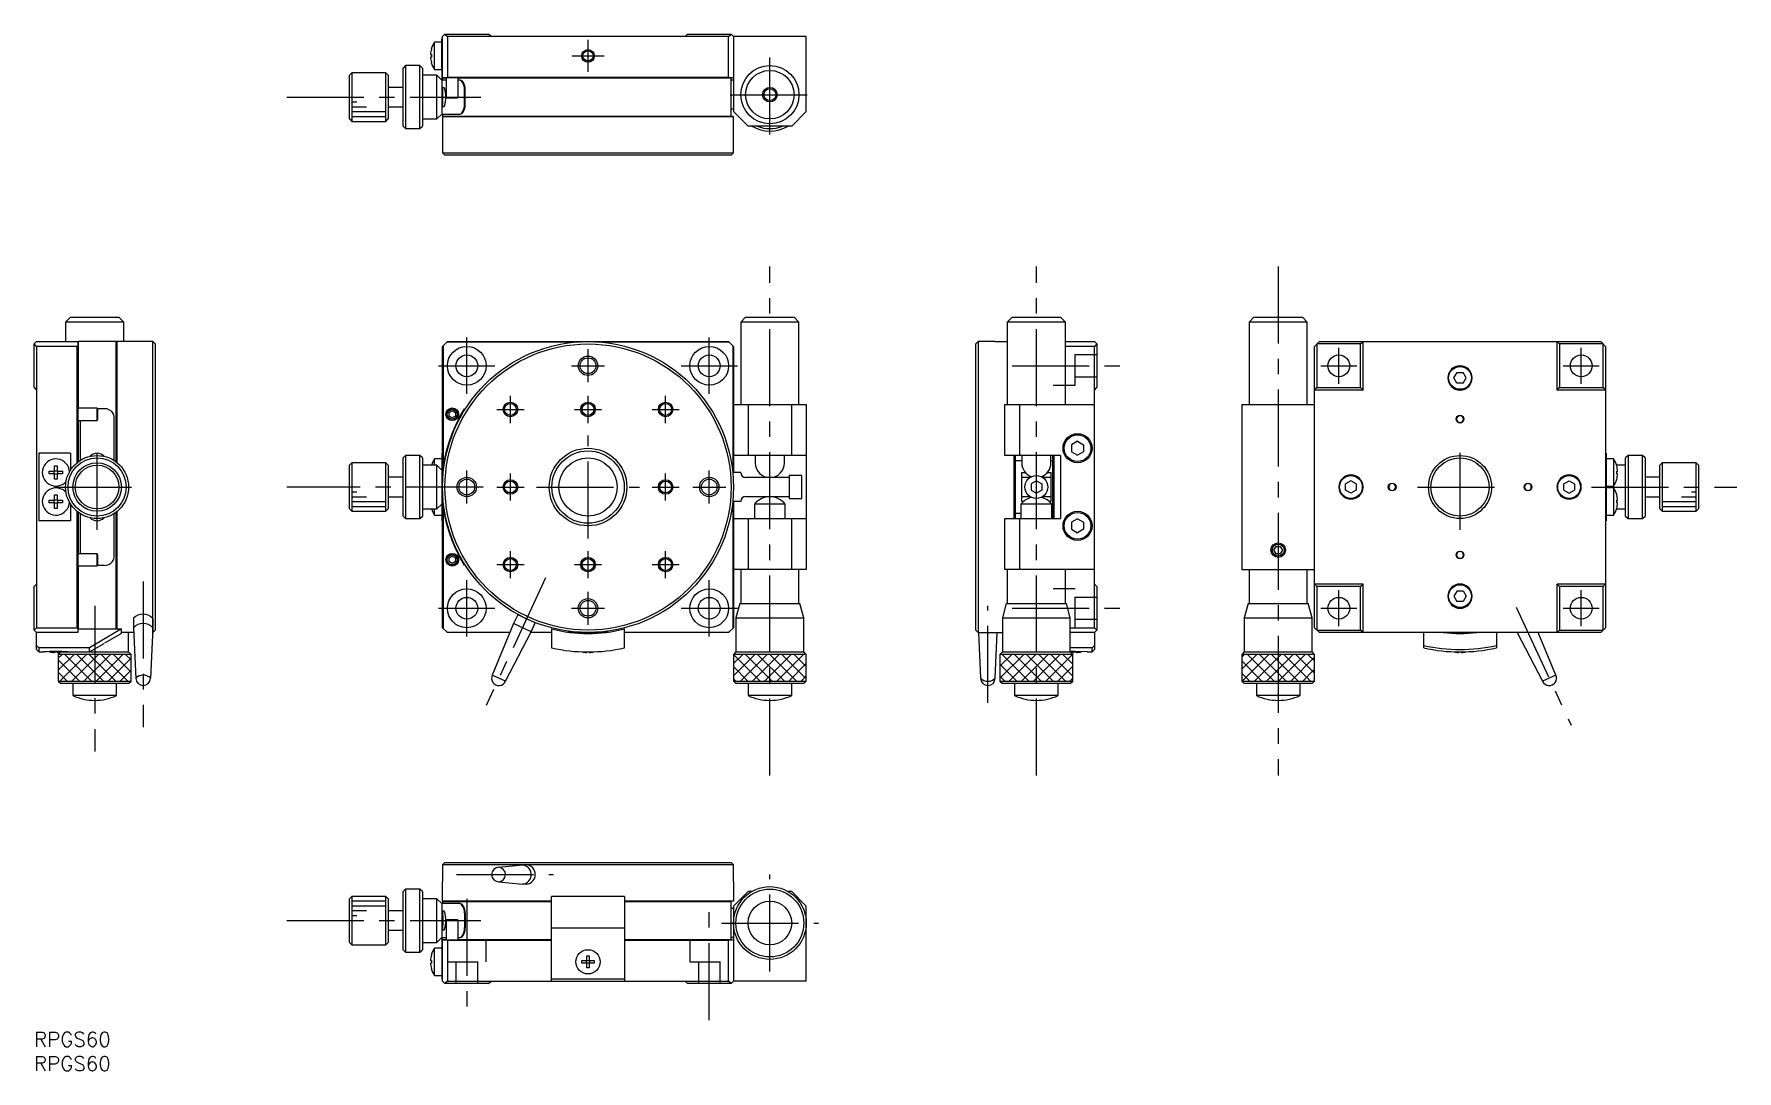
# Model space of a CAD drawing. Extents: x 0 to 351, y -8 to 206.
import ezdxf

# ---------------------------------------------------------------- set-up
doc = ezdxf.new("R2010")
doc.units = 0
doc.header["$LTSCALE"] = 0.5
doc.linetypes.add('CENTER', pattern=[50.8, 31.75, -6.35, 6.35, -6.35])
doc.linetypes.add('DASHED', pattern=[19.05, 12.7, -6.35])
for name, color, linetype in [('MSM_CENTER', 1, 'CENTER'), ('MSM_CONTINUOUS', 7, 'CONTINUOUS'), ('MSM_DASHED', 4, 'DASHED'), ('MSM_NARROW', 5, 'CONTINUOUS'), ('MSM_PART_NUMBER', 7, 'CONTINUOUS')]:
    doc.layers.add(name, color=color, linetype=linetype)
doc.styles.get("Standard").update_dxf_attribs({"font": 'txt.shx', "height": 3, "bigfont": 'bigfont.shx'})

# ---------------------------------------------------------------- blocks, each defined once
blk = doc.blocks.new('*U2')
at = {"layer": 'MSM_PART_NUMBER'}
blk.add_text('RPGS60', height=3, dxfattribs=at).set_placement((0, -3))
blk = doc.blocks.new('*U3')
at = {"layer": 'MSM_PART_NUMBER'}
blk.add_text('RPGS60', height=3, dxfattribs=at).set_placement((0, -8))

msp = doc.modelspace()

# ---------------------------------------------------------------- linework, layer by layer
at = {"layer": 'MSM_CENTER'}
for p, q in [((114.233489, 198.000267), (114.233489, 204.600267)), ((110.933489, 201.300267), (117.533489, 201.300267)), ((151.733489, 185.100267), (151.733489, 201.500267)), ((143.533489, 193.300267), (159.933489, 193.300267)), ((52.133489, 192.800267), (92.133489, 192.800267)), ((151.733489, 52.900134), (151.733489, 157.900134)), ((206.683636, 52.900134), (206.683636, 157.900134)), ((256.550443, 157.900134), (256.550443, 52.900134)), ((89.233489, 131.600134), (89.233489, 143.200134)), ((114.233489, 134.000134), (114.233489, 140.800134)), ((139.233489, 131.600134), (139.233489, 143.200134)), ((269.050443, 133.700134), (269.050443, 141.100134)), ((319.050443, 133.700134), (319.050443, 141.100134)), ((83.433489, 137.400134), (95.033489, 137.400134)), ((110.833489, 137.400134), (117.633489, 137.400134)), ((133.433489, 137.400134), (145.033489, 137.400134)), ((201.683636, 137.400134), (226.683636, 137.400134)), ((265.350443, 137.400134), (272.750443, 137.400134)), ((315.350443, 137.400134), (322.750443, 137.400134)), ((98.233489, 125.600134), (98.233489, 131.200134)), ((114.233489, 125.600134), (114.233489, 131.200134)), ((130.233489, 125.600134), (130.233489, 131.200134)), ((95.433489, 128.400134), (101.033489, 128.400134)), ((111.433489, 128.400134), (117.033489, 128.400134)), ((127.433489, 128.400134), (133.033489, 128.400134)), ((114.233489, 101.800134), (114.233489, 123.000134)), ((13, 103.600134), (13, 121.200134)), ((294.050443, 103.600134), (294.050443, 121.200134)), ((4.2, 112.400134), (21.8, 112.400134)), ((92.633489, 112.400134), (52.133489, 112.400134)), ((89.233489, 109.000134), (89.233489, 115.800134)), ((95.433489, 112.400134), (101.033489, 112.400134)), ((98.233489, 109.600134), (98.233489, 115.200134)), ((103.633489, 112.400134), (124.833489, 112.400134)), ((127.433489, 112.400134), (133.033489, 112.400134)), ((130.233489, 109.600134), (130.233489, 115.200134)), ((135.833489, 112.400134), (142.633489, 112.400134)), ((139.233489, 109.000134), (139.233489, 115.800134)), ((285.250443, 112.400134), (302.850443, 112.400134)), ((321.150443, 112.400134), (351.150443, 112.400134)), ((98.233489, 93.600134), (98.233489, 99.200134)), ((114.233489, 93.600134), (114.233489, 99.200134)), ((130.233489, 93.600134), (130.233489, 99.200134)), ((95.433489, 96.400134), (101.033489, 96.400134)), ((111.433489, 96.400134), (117.033489, 96.400134)), ((127.433489, 96.400134), (133.033489, 96.400134)), ((22.5, 92.900134), (22.5, 62.900134)), ((89.233489, 81.600134), (89.233489, 93.200134)), ((105.496452, 93.663497), (93.241803, 67.383318)), ((139.233489, 81.600134), (139.233489, 93.200134)), ((12.5, 87.900134), (12.5, 57.900134)), ((114.233489, 84.000134), (114.233489, 90.800134)), ((196.683636, 67.900134), (196.683636, 87.900134)), ((269.050443, 83.700134), (269.050443, 91.100134)), ((319.050443, 83.700134), (319.050443, 91.100134)), ((83.433489, 87.400134), (95.033489, 87.400134)), ((110.833489, 87.400134), (117.633489, 87.400134)), ((133.433489, 87.400134), (145.033489, 87.400134)), ((201.683636, 87.400134), (226.683636, 87.400134)), ((265.350443, 87.400134), (272.750443, 87.400134)), ((305.595622, 87.641417), (316.95724, 63.276349)), ((315.350443, 87.400134), (322.750443, 87.400134)), ((87.133489, 32.5), (107.133489, 32.5)), ((151.733489, 12.5), (151.733489, 32.5)), ((89.233489, 27.5), (89.233489, 2.5)), ((139.233489, 2.5), (139.233489, 27.5)), ((52.133489, 23), (92.133489, 23)), ((141.733489, 22.5), (161.733489, 22.5))]:
    msp.add_line(p, q, dxfattribs=at)
at = {"layer": 'MSM_CONTINUOUS'}
for p, q in [((82.578526, 198.500267), (82.578526, 204.100267)), ((84.120989, 204.100267), (82.578526, 204.100267)), ((84.120989, 198.300267), (84.120989, 204.800267)), ((84.233489, 204.800267), (84.120989, 204.800267)), ((84.233489, 205.300267), (84.733489, 205.800267)), ((84.233489, 196.900267), (84.233489, 205.300267)), ((84.733489, 205.800267), (85.233489, 205.300267)), ((84.733489, 205.800267), (93.733389, 205.800267)), ((143.233489, 205.300267), (85.233489, 205.300267)), ((85.233489, 205.300267), (85.233489, 196.900267)), ((94.233389, 205.300267), (93.733389, 205.800267)), ((134.733589, 205.800267), (134.233589, 205.300267)), ((134.733589, 205.800267), (143.733489, 205.800267)), ((143.233489, 205.300267), (143.733489, 205.800267)), ((143.233489, 196.900267), (143.233489, 205.300267)), ((143.733489, 205.800267), (144.233489, 205.300267)), ((159.233489, 205.300267), (144.233489, 205.300267)), ((144.233489, 205.300267), (144.233489, 189.800267)), ((159.233489, 189.800267), (159.233489, 205.300267)), ((81.734527, 201.560267), (81.927784, 201.560267)), ((81.927784, 201.040267), (81.734527, 201.040267)), ((81.921616, 202.702415), (81.927784, 202.699406)), ((81.927784, 201.560267), (81.927784, 201.040267)), ((65.533489, 197.800267), (65.033489, 197.300267)), ((65.033489, 188.300267), (65.033489, 197.300267)), ((65.533489, 197.800267), (65.533489, 187.800267)), ((72.533489, 197.800267), (65.533489, 197.800267)), ((72.533489, 187.800267), (72.533489, 197.800267)), ((73.033489, 197.300267), (72.533489, 197.800267)), ((73.033489, 197.300005), (73.033489, 188.300267)), ((76.583489, 199.300267), (76.083489, 198.800267)), ((76.083489, 186.800267), (76.083489, 198.800267)), ((76.583489, 199.300267), (76.583489, 186.300267)), ((79.583489, 199.300267), (76.583489, 199.300267)), ((79.583489, 186.300267), (79.583489, 199.300267)), ((80.083489, 198.800267), (79.583489, 199.300267)), ((80.083489, 198.800267), (80.083489, 186.800267)), ((83.083489, 197.300267), (80.083489, 197.300267)), ((81.927784, 199.901128), (81.921616, 199.898119)), ((82.578526, 198.500267), (84.120989, 198.500267)), ((83.083489, 188.300267), (83.083489, 197.300267)), ((84.083489, 196.300267), (83.083489, 197.300267)), ((84.083489, 198.300267), (84.083489, 189.300267)), ((84.233489, 198.300267), (84.083489, 198.300267)), ((84.140559, 198.289602), (84.149866, 198.300267)), ((84.149866, 196.300267), (84.140559, 198.289602)), ((84.333489, 196.800267), (84.233489, 196.900267)), ((84.333489, 196.800267), (84.233489, 196.700267)), ((84.983489, 196.700267), (84.233489, 196.700267)), ((84.233489, 196.700267), (84.233489, 196.300267)), ((144.133489, 196.800267), (84.333489, 196.800267)), ((84.983489, 196.800267), (84.983489, 192.774932)), ((85.233489, 196.900267), (85.133489, 196.800267)), ((85.233489, 196.900267), (143.233489, 196.900267)), ((87.483489, 192.774932), (87.483489, 196.800267)), ((143.733489, 196.700267), (87.483489, 196.700267)), ((143.333489, 196.800267), (143.233489, 196.900267)), ((143.733489, 196.700267), (143.633489, 196.800267)), ((143.733489, 188.900267), (143.733489, 196.700267)), ((144.233489, 196.900267), (144.133489, 196.800267)), ((76.08347, 194.800267), (73.033489, 194.800267)), ((84.083489, 194.800267), (84.497522, 194.800267)), ((84.983489, 196.300267), (84.149866, 196.300267)), ((84.233489, 194.800262), (84.234366, 194.787058)), ((84.497522, 194.800267), (84.583513, 194.737869)), ((84.583513, 194.737869), (84.642382, 194.628853)), ((87.885006, 196.300267), (87.483489, 196.300267)), ((87.811714, 196.297154), (87.758057, 196.300267)), ((87.918857, 196.272499), (87.811714, 196.297154)), ((87.885006, 196.300267), (88.03202, 196.27702)), ((88.012575, 196.230725), (87.918857, 196.272499)), ((88.132427, 196.148737), (88.012575, 196.230725)), ((88.03202, 196.27702), (88.166177, 196.215253)), ((88.166177, 196.215253), (88.256332, 196.151094)), ((88.256332, 196.151094), (88.34824, 196.065302)), ((88.773238, 191.300267), (88.773238, 194.300267)), ((88.899906, 191.300267), (88.899906, 194.300267)), ((144.233489, 196.300267), (143.733489, 196.300267)), ((73.033489, 190.800267), (76.08347, 190.800267)), ((84.497522, 190.800267), (84.083489, 190.800267)), ((84.249085, 191.049716), (84.233489, 190.800272)), ((84.583925, 190.863246), (84.497522, 190.800267)), ((84.642635, 190.972265), (84.583925, 190.863246)), ((84.983489, 192.774932), (87.483489, 192.774932)), ((84.983489, 192.774932), (85.208489, 192.662432)), ((85.208489, 192.662432), (87.258489, 192.662432)), ((87.258489, 192.662432), (87.483489, 192.774932)), ((144.233489, 190.300267), (143.733489, 190.300267)), ((144.233489, 189.800267), (147.233489, 186.800267)), ((156.233489, 186.800267), (159.233489, 189.800267)), ((65.033489, 188.300267), (65.533489, 187.800267)), ((65.533489, 187.800267), (72.533489, 187.800267)), ((72.533489, 187.800267), (73.033489, 188.300267)), ((76.083489, 186.800267), (76.583489, 186.300267)), ((76.583489, 186.300267), (79.583489, 186.300267)), ((79.583489, 186.300267), (80.083489, 186.800267)), ((80.083489, 188.300267), (83.083489, 188.300267)), ((83.083489, 188.300267), (84.083489, 189.300267)), ((84.083489, 189.300267), (87.885006, 189.300267)), ((84.233489, 189.300267), (84.233489, 188.900267)), ((84.233489, 188.900267), (143.733489, 188.900267)), ((84.233489, 188.900267), (84.333489, 188.800267)), ((84.333489, 188.800267), (84.233489, 188.700267)), ((84.233489, 188.700267), (84.233489, 184.800267)), ((144.233489, 188.700267), (84.233489, 188.700267)), ((144.133489, 188.800267), (84.333489, 188.800267)), ((87.758057, 189.300267), (87.857993, 189.311025)), ((87.857993, 189.311025), (87.995949, 189.360996)), ((87.938676, 189.303385), (87.885006, 189.300267)), ((88.045767, 189.328051), (87.938676, 189.303385)), ((87.995949, 189.360996), (88.129562, 189.449444)), ((88.139604, 189.369916), (88.045767, 189.328051)), ((88.129562, 189.449444), (88.2215, 189.535238)), ((88.259346, 189.451916), (88.139604, 189.369916)), ((143.633489, 188.800267), (143.733489, 188.900267)), ((144.233489, 188.700267), (144.133489, 188.800267)), ((144.233489, 184.800267), (144.233489, 188.700267)), ((156.233489, 186.800267), (147.233489, 186.800267)), ((84.233489, 184.750257), (84.233489, 181.300267)), ((144.233489, 181.300267), (144.233489, 184.750257)), ((84.233489, 181.300267), (144.233489, 181.300267)), ((84.233489, 181.300267), (84.733489, 180.800267)), ((143.733489, 180.800267), (84.733489, 180.800267)), ((143.733489, 180.800267), (144.233489, 181.300267)), ((7.5, 147.400134), (6.5, 146.400134)), ((18.5, 146.400134), (6.5, 146.400134)), ((6.5, 146.400134), (6.5, 142.400134)), ((7.5, 147.400134), (17.5, 147.400134)), ((18.5, 146.400134), (17.5, 147.400134)), ((18.5, 142.400134), (18.5, 146.400134)), ((146.733489, 147.400134), (145.733489, 146.400134)), ((157.733489, 146.400134), (145.733489, 146.400134)), ((145.733489, 146.400134), (145.733489, 129.400134)), ((146.733489, 147.400134), (156.733489, 147.400134)), ((157.733489, 146.400134), (156.733489, 147.400134)), ((157.733489, 129.400134), (157.733489, 146.400134)), ((201.683636, 147.400134), (200.683636, 146.400134)), ((200.683636, 146.400134), (200.683636, 129.400134)), ((212.683636, 146.400134), (200.683636, 146.400134)), ((201.683636, 147.400134), (211.683636, 147.400134)), ((212.683636, 146.400134), (211.683636, 147.400134)), ((212.683636, 129.400134), (212.683636, 146.400134)), ((251.550443, 147.400134), (250.550443, 146.400134)), ((262.550443, 146.400134), (250.550443, 146.400134)), ((250.550443, 146.400134), (250.550443, 129.400134)), ((251.550443, 147.400134), (261.550443, 147.400134)), ((262.550443, 146.400134), (261.550443, 147.400134)), ((262.550443, 129.400134), (262.550443, 146.400134)), ((0, 141.900134), (0.5, 142.400134)), ((0.5, 141.400134), (0, 141.900134)), ((0, 132.900234), (0, 141.900134)), ((0.5, 142.400134), (8.9, 142.400134)), ((0.5, 141.400134), (0.5, 83.400134)), ((8.9, 141.400134), (0.5, 141.400134)), ((8.9, 142.400134), (9, 142.300134)), ((9, 141.500134), (8.9, 141.400134)), ((8.9, 117.443942), (8.9, 141.400134)), ((9.1, 142.400134), (9, 142.300134)), ((9, 142.300134), (9, 117.523609)), ((9.1, 142.400134), (9.1, 128.650134)), ((16.9, 142.400134), (9.1, 142.400134)), ((16.9, 117.600134), (16.9, 142.400134)), ((17, 142.300134), (16.9, 142.400134)), ((17, 142.300134), (17.1, 142.400134)), ((17, 142.300134), (17, 117.523609)), ((17.1, 142.400134), (17.1, 117.443942)), ((21, 142.400134), (17.1, 142.400134)), ((24.5, 142.400134), (21.05001, 142.400134)), ((24.5, 82.400134), (24.5, 142.400134)), ((25, 141.900134), (24.5, 142.400134)), ((25, 141.900134), (25, 82.900134)), ((85.233489, 142.400134), (84.233489, 141.400134)), ((84.233489, 115.403881), (84.233489, 141.400134)), ((84.333489, 141.500134), (84.333489, 116.27473)), ((111.786041, 142.300134), (85.133489, 142.300134)), ((85.233489, 142.400134), (143.233489, 142.400134)), ((143.333489, 142.300134), (116.680937, 142.300134)), ((144.233489, 141.400134), (143.233489, 142.400134)), ((144.133489, 115.400134), (144.133489, 141.500134)), ((144.233489, 141.400134), (144.233489, 115.400134)), ((194.683636, 142.400134), (194.183636, 141.900134)), ((194.183636, 82.900134), (194.183636, 141.900134)), ((194.683636, 142.400134), (194.683636, 82.400134)), ((198.133626, 142.400134), (194.683636, 142.400134)), ((198.183636, 142.400134), (200.683636, 142.400134)), ((212.683636, 142.400134), (218.683636, 142.400134)), ((218.683636, 141.400134), (212.683636, 141.400134)), ((218.683636, 142.400134), (219.183636, 141.900134)), ((219.183636, 141.900134), (218.683636, 141.400134)), ((218.683636, 83.400134), (218.683636, 141.400134)), ((219.183636, 141.900134), (219.183636, 132.900234)), ((265.050443, 142.400134), (264.050443, 141.400134)), ((264.050443, 83.400134), (264.050443, 141.400134)), ((273.550343, 141.900134), (264.550443, 141.900134)), ((264.550443, 141.900134), (264.550443, 132.900234)), ((265.050443, 142.400134), (323.050443, 142.400134)), ((273.550343, 141.900134), (274.050343, 142.400134)), ((273.550343, 132.900234), (273.550343, 141.900134)), ((274.050343, 132.400234), (274.050343, 142.400134)), ((314.050543, 142.400134), (314.550543, 141.900134)), ((314.050543, 132.400234), (314.050543, 142.400134)), ((323.550443, 141.900134), (314.550543, 141.900134)), ((314.550543, 141.900134), (314.550543, 132.900234)), ((324.050443, 141.400134), (323.050443, 142.400134)), ((323.550443, 132.900234), (323.550443, 141.900134)), ((324.050443, 141.400134), (324.050443, 83.400134)), ((292.780324, 134.911637), (293.425346, 136.00584)), ((293.405421, 133.80593), (292.780324, 134.911637)), ((294.67554, 133.794427), (293.405421, 133.80593)), ((293.425346, 136.00584), (294.695464, 135.994337)), ((294.67554, 133.794427), (295.320561, 134.88863)), ((295.320561, 134.88863), (294.695464, 135.994337)), ((0, 132.900234), (0.5, 132.400234)), ((218.683636, 132.400234), (219.183636, 132.900234)), ((264.050443, 132.400234), (264.550443, 132.900234)), ((274.050343, 132.400234), (264.050443, 132.400234)), ((264.550443, 132.900234), (273.550343, 132.900234)), ((274.050343, 132.400234), (273.550343, 132.900234)), ((294.072803, 132.400234), (294.028082, 132.400234)), ((314.050543, 132.400234), (314.550543, 132.900234)), ((324.050443, 132.400234), (314.050543, 132.400234)), ((314.550543, 132.900234), (323.550443, 132.900234)), ((323.550443, 132.900234), (324.050443, 132.400234)), ((13.025335, 128.650134), (9, 128.650134)), ((13.025335, 126.150134), (13.025335, 128.650134)), ((13.137835, 128.425134), (13.025335, 128.650134)), ((14.5, 128.54938), (13.075712, 128.54938)), ((13.137835, 126.375134), (13.137835, 128.425134)), ((16.414983, 127.329659), (16.350768, 127.486912)), ((16.459493, 127.175921), (16.414983, 127.329659)), ((16.489242, 127.006836), (16.459493, 127.175921)), ((16.5, 126.824904), (16.489242, 127.006836)), ((16.5, 117.877359), (16.5, 126.824904)), ((85.583489, 127.775411), (86.233489, 128.150689)), ((85.583489, 127.024856), (85.583489, 127.775411)), ((86.233489, 126.649578), (85.583489, 127.024856)), ((86.233489, 128.150689), (86.883489, 127.775411)), ((86.883489, 127.024856), (86.233489, 126.649578)), ((86.883489, 127.775411), (86.883489, 127.024856)), ((87.758057, 126.824904), (88.773238, 128.54938)), ((88.773238, 128.54938), (88.899906, 128.469035)), ((144.233489, 129.400134), (159.233489, 129.400134)), ((147.233489, 129.400134), (147.233489, 118.900134)), ((156.233489, 118.900134), (156.233489, 129.400134)), ((159.233489, 129.400134), (159.233489, 95.400134)), ((200.183636, 118.900134), (200.183636, 129.400134)), ((200.183636, 129.400134), (218.683636, 129.400134)), ((203.183636, 129.400134), (203.183636, 118.900134)), ((249.050443, 129.400134), (249.050443, 95.400134)), ((249.050443, 129.400134), (264.050443, 129.400134)), ((9, 126.150134), (13.025335, 126.150134)), ((9.1, 126.150134), (9.1, 117.600134)), ((9.5, 126.150134), (9.5, 117.877359)), ((13.025335, 126.150134), (13.137835, 126.375134)), ((294.050443, 125.700134), (294.013985, 125.701084)), ((294.0869, 125.701084), (294.050443, 125.700134)), ((1, 119.400134), (1, 105.400134)), ((7.5, 119.400134), (1, 119.400134)), ((7.5, 119.400134), (7.5, 115.864235)), ((84.233489, 119.400134), (84.120989, 119.400134)), ((84.120989, 119.400134), (84.120989, 114.400134)), ((215.183636, 121.843509), (213.933636, 121.121821)), ((213.933636, 121.121821), (213.933636, 119.678446)), ((213.933636, 119.678446), (215.183636, 118.956758)), ((215.183636, 121.843509), (216.433636, 121.121821)), ((216.433636, 119.678446), (215.183636, 118.956758)), ((216.433636, 121.121821), (216.433636, 119.678446)), ((324.050443, 119.400134), (324.162943, 119.400134)), ((324.162943, 119.400134), (324.162943, 105.400134)), ((4.24, 116.799273), (4.76, 116.799273)), ((4.24, 115.660134), (4.24, 116.799273)), ((4.76, 116.799273), (4.76, 115.660134)), ((65.533489, 117.400134), (65.033489, 116.900134)), ((65.033489, 107.900134), (65.033489, 116.900134)), ((65.533489, 117.400134), (65.533489, 107.400134)), ((72.533489, 117.400134), (65.533489, 117.400134)), ((72.533489, 107.400134), (72.533489, 117.400134)), ((73.033489, 116.900134), (72.533489, 117.400134)), ((73.033489, 116.900134), (73.033489, 107.900134)), ((76.583489, 118.900134), (76.083489, 118.400134)), ((76.083489, 106.400134), (76.083489, 118.400134)), ((76.583489, 118.900134), (76.583489, 105.900134)), ((79.583489, 118.900134), (76.583489, 118.900134)), ((79.583489, 105.900134), (79.583489, 118.900134)), ((80.083489, 118.400134), (79.583489, 118.900134)), ((80.083489, 118.400134), (80.083489, 106.400134)), ((83.083489, 116.900134), (80.083489, 116.900134)), ((82.578526, 116.900134), (82.578526, 118.200134)), ((84.120989, 118.200134), (82.578526, 118.200134)), ((83.083489, 107.900134), (83.083489, 116.900134)), ((84.083489, 115.900134), (83.083489, 116.900134)), ((84.083489, 115.900134), (84.083489, 108.900134)), ((159.233489, 118.900134), (144.233489, 118.900134)), ((148.733489, 118.900134), (148.733489, 117.350134)), ((154.733489, 117.350134), (154.733489, 118.900134)), ((211.683636, 118.900134), (200.183636, 118.900134)), ((202.083636, 105.900134), (202.083636, 118.900134)), ((202.183636, 118.900134), (202.183636, 105.900134)), ((202.183636, 117.845315), (202.283636, 117.85449)), ((202.283636, 118.900134), (202.283636, 105.900134)), ((202.283636, 117.85449), (203.683636, 117.85449)), ((203.683636, 118.900134), (203.683636, 117.350134)), ((209.683636, 117.350134), (209.683636, 118.900134)), ((209.683636, 117.85449), (210.083636, 117.85449)), ((210.083636, 105.900134), (210.083636, 118.900134)), ((210.083636, 117.85449), (210.183636, 117.845315)), ((210.183636, 105.900134), (210.183636, 118.900134)), ((210.283636, 118.900134), (210.283636, 105.900134)), ((211.683636, 118.900134), (211.683636, 105.900134)), ((325.705406, 118.200134), (324.162943, 118.200134)), ((325.705406, 118.200134), (325.705406, 112.600134)), ((328.200443, 116.900134), (326.332639, 116.900134)), ((326.356147, 116.799273), (326.362316, 116.802281)), ((328.700443, 118.900134), (328.200443, 118.400134)), ((328.200443, 106.400134), (328.200443, 118.400134)), ((328.700443, 118.900134), (328.700443, 105.900134)), ((331.700443, 118.900134), (328.700443, 118.900134)), ((331.700443, 105.900134), (331.700443, 118.900134)), ((332.200443, 118.400134), (331.700443, 118.900134)), ((332.200443, 118.400134), (332.200443, 106.400134)), ((335.750443, 117.400134), (335.250443, 116.900134)), ((335.250443, 107.900134), (335.250443, 116.900134)), ((335.750443, 117.400134), (335.750443, 107.400134)), ((342.750443, 117.400134), (335.750443, 117.400134)), ((342.750443, 107.400134), (342.750443, 117.400134)), ((343.250443, 116.900134), (342.750443, 117.400134)), ((343.250443, 116.900134), (343.250443, 107.900134)), ((3.100861, 115.660134), (4.24, 115.660134)), ((3.100861, 115.140134), (3.100861, 115.660134)), ((4.24, 115.140134), (3.100861, 115.140134)), ((4.170558, 115.140134), (4.170558, 115.660134)), ((4.24, 115.729575), (4.76, 115.729575)), ((4.24, 114.000995), (4.24, 115.140134)), ((4.76, 115.070692), (4.24, 115.070692)), ((4.76, 114.000995), (4.24, 114.000995)), ((4.76, 115.660134), (5.899139, 115.660134)), ((4.76, 115.140134), (4.76, 114.000995)), ((5.899139, 115.140134), (4.76, 115.140134)), ((4.829442, 115.660134), (4.829442, 115.140134)), ((5.899139, 115.660134), (5.899139, 115.140134)), ((76.083489, 114.400134), (73.033489, 114.400134)), ((84.149897, 114.400134), (84.083489, 114.400134)), ((145.733489, 115.400134), (144.083112, 115.400134)), ((145.733489, 115.350134), (145.733489, 115.400134)), ((155.733489, 114.350134), (146.733489, 114.350134)), ((155.733489, 114.750134), (155.733489, 110.050134)), ((158.333489, 114.750134), (155.733489, 114.750134)), ((158.333489, 110.050134), (158.333489, 114.750134)), ((203.683636, 109.400134), (203.683636, 115.400134)), ((203.683636, 115.400134), (204.403834, 115.400134)), ((205.372149, 114.350134), (203.683636, 114.350134)), ((206.683636, 113.670304), (205.583636, 113.035219)), ((205.583636, 113.035219), (205.583636, 111.765048)), ((206.683636, 113.670304), (207.783636, 113.035219)), ((207.783636, 113.035219), (207.783636, 111.765048)), ((209.683636, 114.350134), (207.995124, 114.350134)), ((208.963439, 115.400134), (209.683636, 115.400134)), ((209.683636, 115.400134), (209.683636, 109.400134)), ((270.444736, 111.775037), (270.45624, 113.045155)), ((271.561946, 113.670252), (270.45624, 113.045155)), ((272.656149, 113.025231), (271.561946, 113.670252)), ((272.656149, 113.025231), (272.644646, 111.755112)), ((274.050343, 112.422494), (274.050343, 112.377773)), ((280.749493, 112.436591), (280.750443, 112.400134)), ((280.750443, 112.400134), (280.749493, 112.363676)), ((307.350443, 112.400134), (307.351393, 112.436591)), ((307.351393, 112.363676), (307.350443, 112.400134)), ((314.050543, 112.377773), (314.050543, 112.422494)), ((315.444736, 111.775037), (315.45624, 113.045155)), ((315.45624, 113.045155), (316.561946, 113.670252)), ((316.561946, 113.670252), (317.656149, 113.025231)), ((317.656149, 113.025231), (317.644646, 111.755112)), ((324.162943, 112.600134), (325.705406, 112.600134)), ((324.200443, 112.200134), (324.200443, 112.600134)), ((325.200443, 112.600134), (325.200443, 112.200134)), ((326.356147, 115.660134), (326.549404, 115.660134)), ((326.356147, 115.140134), (326.356147, 115.660134)), ((326.549404, 115.140134), (326.356147, 115.140134)), ((326.362316, 113.997986), (326.356147, 114.000995)), ((335.250443, 114.400134), (332.200443, 114.400134)), ((3.100861, 109.660134), (4.24, 109.660134)), ((3.100861, 109.140134), (3.100861, 109.660134)), ((4.24, 109.140134), (3.100861, 109.140134)), ((4.170558, 109.140134), (4.170558, 109.660134)), ((4.24, 110.799273), (4.76, 110.799273)), ((4.24, 109.660134), (4.24, 110.799273)), ((4.24, 109.729575), (4.76, 109.729575)), ((4.24, 108.000995), (4.24, 109.140134)), ((4.76, 109.070692), (4.24, 109.070692)), ((4.76, 110.799273), (4.76, 109.660134)), ((4.76, 109.660134), (5.899139, 109.660134)), ((4.76, 109.140134), (4.76, 108.000995)), ((5.899139, 109.140134), (4.76, 109.140134)), ((4.829442, 109.660134), (4.829442, 109.140134)), ((5.899139, 109.660134), (5.899139, 109.140134)), ((7.5, 108.936032), (7.5, 105.400134)), ((73.033489, 110.400134), (76.083489, 110.400134)), ((83.083489, 107.900134), (84.083489, 108.900134)), ((84.083489, 110.400134), (84.149897, 110.400134)), ((84.120989, 110.400134), (84.120989, 105.400134)), ((84.233489, 83.400134), (84.233489, 109.396386)), ((145.733489, 109.400134), (144.083112, 109.400134)), ((144.133489, 83.300134), (144.133489, 109.400134)), ((144.233489, 109.400134), (144.233489, 83.400134)), ((145.733489, 109.400134), (145.733489, 109.450134)), ((146.733489, 110.450134), (155.733489, 110.450134)), ((155.733489, 110.050134), (158.333489, 110.050134)), ((203.683636, 110.450134), (205.372149, 110.450134)), ((204.037885, 109.400134), (203.683636, 109.400134)), ((205.583636, 111.765048), (206.683636, 111.129963)), ((207.783636, 111.765048), (206.683636, 111.129963)), ((207.995124, 110.450134), (209.683636, 110.450134)), ((209.683636, 109.400134), (209.329388, 109.400134)), ((271.538939, 111.130015), (270.444736, 111.775037)), ((272.644646, 111.755112), (271.538939, 111.130015)), ((315.444736, 111.775037), (316.538939, 111.130015)), ((316.538939, 111.130015), (317.644646, 111.755112)), ((325.705406, 112.200134), (324.162943, 112.200134)), ((325.705406, 112.200134), (325.705406, 106.600134)), ((326.356147, 110.799273), (326.362316, 110.802281)), ((326.356147, 109.660134), (326.549404, 109.660134)), ((326.356147, 109.140134), (326.356147, 109.660134)), ((326.549404, 109.140134), (326.356147, 109.140134)), ((332.200443, 110.400134), (335.250443, 110.400134)), ((7.5, 105.400134), (1, 105.400134)), ((4.76, 108.000995), (4.24, 108.000995)), ((8.9, 83.400134), (8.9, 107.356326)), ((9, 107.276658), (9, 82.400134)), ((9.1, 107.200134), (9.1, 98.650134)), ((9.5, 106.922908), (9.5, 98.650134)), ((16.5, 97.975363), (16.5, 106.922908)), ((16.9, 83.146245), (16.9, 107.200134)), ((17, 107.276658), (17, 83.15352)), ((17.1, 107.356326), (17.1, 83.146245)), ((65.033489, 107.900134), (65.533489, 107.400134)), ((65.533489, 107.400134), (72.533489, 107.400134)), ((72.533489, 107.400134), (73.033489, 107.900134)), ((76.083489, 106.400134), (76.583489, 105.900134)), ((76.583489, 105.900134), (79.583489, 105.900134)), ((79.583489, 105.900134), (80.083489, 106.400134)), ((80.083489, 107.900134), (83.083489, 107.900134)), ((82.578526, 106.600134), (82.578526, 107.900134)), ((82.578526, 106.600134), (84.120989, 106.600134)), ((84.120989, 105.400134), (84.233489, 105.400134)), ((84.333489, 108.525537), (84.333489, 83.300134)), ((144.233489, 105.900134), (159.233489, 105.900134)), ((147.233489, 105.900134), (147.233489, 95.400134)), ((154.908489, 108.83311), (148.558489, 108.83311)), ((148.558489, 108.83311), (148.558489, 105.900134)), ((154.908489, 105.900134), (154.908489, 108.83311)), ((156.233489, 95.400134), (156.233489, 105.900134)), ((200.183636, 95.400134), (200.183636, 105.900134)), ((200.183636, 105.900134), (211.683636, 105.900134)), ((202.283636, 106.945778), (202.183636, 106.954952)), ((203.508636, 106.945778), (202.283636, 106.945778)), ((203.183636, 105.900134), (203.183636, 95.400134)), ((209.858636, 108.83311), (203.508636, 108.83311)), ((203.508636, 108.83311), (203.508636, 105.900134)), ((209.858636, 105.900134), (209.858636, 108.83311)), ((210.083636, 106.945778), (209.858636, 106.945778)), ((210.183636, 106.954952), (210.083636, 106.945778)), ((215.183636, 105.843509), (213.933636, 105.121821)), ((215.183636, 105.843509), (216.433636, 105.121821)), ((324.162943, 105.400134), (324.050443, 105.400134)), ((324.162943, 106.600134), (325.705406, 106.600134)), ((326.332639, 107.900134), (328.200443, 107.900134)), ((326.362316, 107.997986), (326.356147, 108.000995)), ((328.200443, 106.400134), (328.700443, 105.900134)), ((328.700443, 105.900134), (331.700443, 105.900134)), ((331.700443, 105.900134), (332.200443, 106.400134)), ((335.250443, 107.900134), (335.750443, 107.400134)), ((335.750443, 107.400134), (342.750443, 107.400134)), ((342.750443, 107.400134), (343.250443, 107.900134)), ((213.933636, 105.121821), (213.933636, 103.678446)), ((213.933636, 103.678446), (215.183636, 102.956758)), ((216.433636, 103.678446), (215.183636, 102.956758)), ((216.433636, 105.121821), (216.433636, 103.678446)), ((13.025335, 98.650134), (9, 98.650134)), ((13.025335, 96.150134), (13.025335, 98.650134)), ((13.137835, 98.425134), (13.025335, 98.650134)), ((13.137835, 96.375134), (13.137835, 98.425134)), ((255.684417, 99.400134), (256.11743, 100.150134)), ((256.11743, 98.650134), (255.684417, 99.400134)), ((256.11743, 100.150134), (256.983456, 100.150134)), ((256.983456, 98.650134), (256.11743, 98.650134)), ((256.983456, 100.150134), (257.416468, 99.400134)), ((257.416468, 99.400134), (256.983456, 98.650134)), ((294.013985, 99.099184), (294.050443, 99.100134)), ((294.050443, 99.100134), (294.0869, 99.099184)), ((9, 96.150134), (13.025335, 96.150134)), ((9.1, 96.150134), (9.1, 83.146245)), ((13.025335, 96.150134), (13.137835, 96.375134)), ((14.5, 96.250888), (13.075712, 96.250888)), ((85.583489, 97.775411), (86.233489, 98.150689)), ((85.583489, 97.024856), (85.583489, 97.775411)), ((86.233489, 96.649578), (85.583489, 97.024856)), ((86.233489, 98.150689), (86.883489, 97.775411)), ((86.883489, 97.024856), (86.233489, 96.649578)), ((86.883489, 97.775411), (86.883489, 97.024856)), ((88.773238, 96.250888), (87.758057, 97.975363)), ((88.899906, 96.331232), (88.773238, 96.250888)), ((159.233489, 95.400134), (144.233489, 95.400134)), ((145.733489, 95.400134), (145.733489, 88.400134)), ((157.733489, 88.400134), (157.733489, 95.400134)), ((218.683636, 95.400134), (200.183636, 95.400134)), ((200.683636, 95.400134), (200.683636, 88.400134)), ((212.683636, 88.400134), (212.683636, 95.400134)), ((249.050443, 95.400134), (264.050443, 95.400134)), ((250.550443, 95.400134), (250.550443, 88.400134)), ((262.550443, 88.400134), (262.550443, 95.400134)), ((0.5, 92.400034), (0, 91.900034)), ((0, 82.900134), (0, 91.900034)), ((219.183636, 91.900034), (218.683636, 92.400034)), ((219.183636, 91.900034), (219.183636, 82.900134)), ((264.550443, 91.900034), (264.050443, 92.400034)), ((274.050343, 92.400034), (264.050443, 92.400034)), ((264.550443, 91.900034), (264.550443, 82.900134)), ((273.550343, 91.900034), (264.550443, 91.900034)), ((273.550343, 91.900034), (274.050343, 92.400034)), ((273.550343, 82.900134), (273.550343, 91.900034)), ((274.050343, 82.400134), (274.050343, 92.400034)), ((294.072803, 92.400034), (294.028082, 92.400034)), ((314.050543, 82.400134), (314.050543, 92.400034)), ((314.050543, 92.400034), (314.550543, 91.900034)), ((324.050443, 92.400034), (314.050543, 92.400034)), ((314.550543, 91.900034), (314.550543, 82.900134)), ((323.550443, 91.900034), (314.550543, 91.900034)), ((324.050443, 92.400034), (323.550443, 91.900034)), ((323.550443, 82.900134), (323.550443, 91.900034)), ((145.533489, 88.400134), (144.733489, 85.400134)), ((145.533489, 88.400134), (157.933489, 88.400134)), ((158.733489, 85.400134), (157.933489, 88.400134)), ((200.483636, 88.400134), (199.683636, 85.400134)), ((200.483636, 88.400134), (212.883636, 88.400134)), ((213.683636, 85.400134), (212.883636, 88.400134)), ((250.350443, 88.400134), (249.550443, 85.400134)), ((250.350443, 88.400134), (262.750443, 88.400134)), ((263.550443, 85.400134), (262.750443, 88.400134)), ((293.425346, 91.00584), (292.780324, 89.911637)), ((292.780324, 89.911637), (293.405421, 88.80593)), ((294.67554, 88.794427), (293.405421, 88.80593)), ((293.425346, 91.00584), (294.695464, 90.994337)), ((295.320561, 89.88863), (294.67554, 88.794427)), ((294.695464, 90.994337), (295.320561, 89.88863)), ((20.48312, 85.359115), (20.48312, 83.398188)), ((24.48312, 85.324112), (24.48312, 83.398188)), ((99.742325, 86.056137), (98.897089, 84.243521)), ((101.554941, 85.2109), (99.742325, 86.056137)), ((100.211342, 85.878833), (100.195484, 85.844825)), ((103.367557, 84.365664), (101.554941, 85.2109)), ((102.52232, 82.553048), (103.367557, 84.365664)), ((102.914398, 84.576975), (102.930256, 84.610982)), ((144.733489, 85.400134), (158.733489, 85.400134)), ((144.733489, 85.400134), (144.733489, 78.400134)), ((158.733489, 78.400134), (158.733489, 85.400134)), ((199.683636, 85.400134), (213.683636, 85.400134)), ((199.683636, 85.400134), (199.683636, 78.400134)), ((213.683636, 78.400134), (213.683636, 85.400134)), ((249.550443, 85.400134), (263.550443, 85.400134)), ((249.550443, 85.400134), (249.550443, 78.400134)), ((263.550443, 78.400134), (263.550443, 85.400134)), ((0, 82.900134), (0.5, 83.400134)), ((0.5, 82.400134), (0, 82.900134)), ((0.5, 83.400134), (8.9, 83.400134)), ((0.5, 78.900134), (0.5, 82.400134)), ((9, 82.400134), (0.5, 82.400134)), ((8.9, 83.400134), (9, 83.300134)), ((9, 82.500134), (8.9, 82.400134)), ((9, 83.146245), (18, 83.146245)), ((18, 83.146245), (11.418207, 79.237655)), ((18, 82.200134), (15.5, 80.756758)), ((18, 82.200134), (18, 83.146245)), ((20.5, 82.400134), (18, 82.400134)), ((19.5, 78.400134), (19.5, 82.400134)), ((20.48312, 83.398188), (20.9835, 72.941892)), ((24.48312, 83.398188), (23.98312, 72.97565)), ((24.43524, 82.400134), (24.5, 82.400134)), ((24.5, 82.400134), (25, 82.900134)), ((84.233489, 83.400134), (85.233489, 82.400134)), ((85.133489, 82.500134), (98.174582, 82.500134)), ((98.133139, 82.400134), (85.233489, 82.400134)), ((98.897089, 84.243521), (94.490133, 73.609672)), ((97.209056, 72.341818), (102.52232, 82.553048)), ((102.52232, 82.553048), (98.897089, 84.243521)), ((106.733489, 82.400134), (102.442753, 82.400134)), ((102.494787, 82.500134), (106.733489, 82.500134)), ((106.733489, 83.146245), (106.733489, 79.237655)), ((109.987314, 82.500134), (111.786041, 82.500134)), ((117.703359, 82.400134), (110.763619, 82.400134)), ((112.933489, 82.400114), (112.933489, 82.228127)), ((115.533489, 82.228127), (115.533489, 82.400114)), ((116.680937, 82.500134), (118.479664, 82.500134)), ((121.733489, 79.237655), (121.733489, 83.146245)), ((121.733489, 82.500134), (143.333489, 82.500134)), ((143.233489, 82.400134), (121.733489, 82.400134)), ((143.233489, 82.400134), (144.233489, 83.400134)), ((194.183636, 82.900134), (194.683636, 82.400134)), ((194.683636, 82.400134), (198.133626, 82.400134)), ((194.731119, 82.400134), (195.183945, 72.962893)), ((198.183328, 72.962893), (198.636154, 82.400134)), ((198.183636, 82.400134), (199.683636, 82.400134)), ((213.683636, 83.400134), (218.683636, 83.400134)), ((218.683636, 82.400134), (213.683636, 82.400134)), ((218.683636, 83.400134), (219.183636, 82.900134)), ((219.183636, 82.900134), (218.683636, 82.400134)), ((218.683636, 82.400134), (218.683636, 78.900134)), ((264.050443, 83.400134), (265.050443, 82.400134)), ((264.550443, 82.900134), (273.550343, 82.900134)), ((323.050443, 82.400134), (265.050443, 82.400134)), ((274.050343, 82.400134), (273.550343, 82.900134)), ((286.550443, 79.237655), (286.550443, 82.400134)), ((292.750443, 82.400114), (292.750443, 82.228127)), ((295.350443, 82.228127), (295.350443, 82.400114)), ((301.550443, 82.400134), (301.550443, 79.237655)), ((305.841178, 82.400134), (311.074876, 72.341818)), ((313.793799, 73.609672), (310.150793, 82.400134)), ((314.550543, 82.900134), (314.050543, 82.400134)), ((314.550543, 82.900134), (323.550443, 82.900134)), ((323.050443, 82.400134), (324.050443, 83.400134)), ((0.5, 79.750478), (1, 79.237655)), ((0.5, 78.900134), (1, 78.400134)), ((11.418207, 79.237655), (1, 79.237655)), ((1, 79.237655), (1, 78.400134)), ((1, 78.400134), (2.000208, 78.400134)), ((3.238067, 78.430698), (3.241411, 78.437553)), ((4.24, 78.437553), (4.76, 78.437553)), ((4.24, 78.265181), (4.24, 78.437553)), ((4.76, 78.437553), (4.76, 78.265181)), ((5.461648, 78.361782), (5, 77.900134)), ((20, 77.900134), (5, 77.900134)), ((5, 77.900134), (5, 72.400134)), ((5.622453, 78.400134), (19.5, 78.400134)), ((5.75859, 78.437553), (5.761933, 78.430698)), ((11.418207, 78.400134), (14.45669, 80.154403)), ((11.418207, 78.400134), (11.418207, 79.237655)), ((15.5, 80.756758), (14.5, 80.179408)), ((20, 77.900134), (19.5, 78.400134)), ((20, 72.400134), (20, 77.900134)), ((113.973489, 78.265181), (113.973489, 78.401128)), ((114.493489, 78.401128), (114.493489, 78.265181)), ((144.733489, 78.400134), (144.233489, 77.900134)), ((159.233489, 77.900134), (144.233489, 77.900134)), ((144.233489, 77.900134), (144.233489, 72.400134)), ((144.733489, 78.400134), (158.733489, 78.400134)), ((159.233489, 77.900134), (158.733489, 78.400134)), ((159.233489, 72.400134), (159.233489, 77.900134)), ((199.683636, 78.400134), (199.183636, 77.900134)), ((214.183636, 77.900134), (199.183636, 77.900134)), ((199.183636, 77.900134), (199.183636, 72.400134)), ((199.683636, 78.400134), (213.683636, 78.400134)), ((214.683636, 78.49217), (213.683566, 78.477425)), ((218.183636, 79.237655), (213.683636, 79.237655)), ((214.183636, 77.900134), (213.683636, 78.400134)), ((214.183636, 72.400134), (214.183636, 77.900134)), ((214.423636, 78.437553), (214.943636, 78.437553)), ((214.423636, 78.265181), (214.423636, 78.437553)), ((217.183636, 78.400134), (214.683636, 78.49217)), ((214.943636, 78.437553), (214.943636, 78.265181)), ((215.942226, 78.437553), (215.945569, 78.430698)), ((217.183636, 78.400134), (218.183636, 78.400134)), ((218.183636, 79.237655), (218.683636, 79.750478)), ((218.183636, 78.400134), (218.183636, 79.237655)), ((218.183636, 78.400134), (218.683636, 78.900134)), ((249.550443, 78.400134), (249.050443, 77.900134)), ((264.050443, 77.900134), (249.050443, 77.900134)), ((249.050443, 77.900134), (249.050443, 72.400134)), ((249.550443, 78.400134), (263.550443, 78.400134)), ((264.050443, 77.900134), (263.550443, 78.400134)), ((264.050443, 72.400134), (264.050443, 77.900134)), ((293.790443, 78.265181), (293.790443, 78.401128)), ((294.310443, 78.401128), (294.310443, 78.265181)), ((5, 72.400134), (5.5, 71.900134)), ((5, 72.400134), (20, 72.400134)), ((19.5, 71.900134), (5.5, 71.900134)), ((8, 71.900134), (8, 69.400134)), ((17, 69.400134), (17, 71.900134)), ((19.5, 71.900134), (20, 72.400134)), ((97.209056, 72.341818), (94.490133, 73.609672)), ((144.233489, 72.400134), (144.733489, 71.900134)), ((144.233489, 72.400134), (159.233489, 72.400134)), ((158.733489, 71.900134), (144.733489, 71.900134)), ((147.233489, 71.900134), (147.233489, 69.400134)), ((156.233489, 69.400134), (156.233489, 71.900134)), ((158.733489, 71.900134), (159.233489, 72.400134)), ((199.183636, 72.400134), (199.683636, 71.900134)), ((199.183636, 72.400134), (214.183636, 72.400134)), ((213.683636, 71.900134), (199.683636, 71.900134)), ((202.183636, 71.900134), (202.183636, 69.400134)), ((211.183636, 69.400134), (211.183636, 71.900134)), ((213.683636, 71.900134), (214.183636, 72.400134)), ((249.050443, 72.400134), (249.550443, 71.900134)), ((249.050443, 72.400134), (264.050443, 72.400134)), ((263.550443, 71.900134), (249.550443, 71.900134)), ((252.050443, 71.900134), (252.050443, 69.400134)), ((261.050443, 69.400134), (261.050443, 71.900134)), ((263.550443, 71.900134), (264.050443, 72.400134)), ((312.434337, 72.975745), (311.074876, 72.341818)), ((313.793799, 73.609672), (312.434337, 72.975745)), ((17, 69.400134), (8, 69.400134)), ((156.233489, 69.400134), (147.233489, 69.400134)), ((211.183636, 69.400134), (202.183636, 69.400134)), ((261.050443, 69.400134), (252.050443, 69.400134)), ((84.733489, 35), (84.233489, 34.5)), ((144.233489, 34.5), (84.233489, 34.5)), ((84.233489, 34.5), (84.233489, 31.05001)), ((84.733489, 35), (143.733489, 35)), ((95.849591, 33.999998), (100.704268, 34.500004)), ((101.554938, 34.500004), (100.704268, 34.500004)), ((144.233489, 34.5), (143.733489, 35)), ((144.233489, 31.05001), (144.233489, 34.5)), ((76.583489, 29.5), (76.083489, 29)), ((76.083489, 17), (76.083489, 29)), ((76.583489, 29.5), (76.583489, 16.5)), ((79.583489, 29.5), (76.583489, 29.5)), ((80.083489, 29), (79.583489, 29.5)), ((79.583489, 16.5), (79.583489, 29.5)), ((80.083489, 29), (80.083489, 17)), ((84.233489, 27.1), (84.233489, 31)), ((95.849593, 31.000004), (100.709703, 30.500004)), ((101.586359, 30.500004), (100.709703, 30.500004)), ((144.233489, 31), (144.233489, 27.1)), ((147.233489, 29), (144.233489, 26)), ((147.991832, 29), (147.233489, 29)), ((156.233489, 29), (155.475146, 29)), ((159.233489, 26), (156.233489, 29)), ((65.533489, 28), (65.033489, 27.5)), ((65.033489, 18.5), (65.033489, 27.499738)), ((65.533489, 28), (65.533489, 18)), ((72.533489, 28), (65.533489, 28)), ((73.033489, 27.5), (72.533489, 28)), ((72.533489, 18), (72.533489, 28)), ((73.033489, 27.5), (73.033489, 18.5)), ((76.08347, 25), (73.033489, 25)), ((83.083489, 27.5), (80.083489, 27.5)), ((84.083489, 26.5), (83.083489, 27.5)), ((83.083489, 18.5), (83.083489, 27.5)), ((87.885006, 26.5), (84.083489, 26.5)), ((84.083489, 26.5), (84.083489, 17.5)), ((84.083489, 25), (84.497522, 25)), ((84.233489, 27.1), (106.733204, 27.1)), ((84.333489, 27), (84.233489, 27.1)), ((84.333489, 27), (84.233489, 26.9)), ((106.731145, 26.9), (84.233489, 26.9)), ((84.233489, 26.9), (84.233489, 26.5)), ((84.233489, 24.999995), (84.234641, 24.982652)), ((84.23464, 24.982658), (84.300229, 23)), ((84.333489, 27), (106.733205, 27)), ((84.497522, 25), (84.583513, 24.937602)), ((84.583513, 24.937602), (84.642382, 24.828586)), ((87.865326, 26.487612), (87.758057, 26.5)), ((87.972002, 26.450889), (87.865326, 26.487612)), ((87.885006, 26.5), (87.989986, 26.48812)), ((88.074927, 26.391939), (87.972002, 26.450889)), ((87.989986, 26.48812), (88.125645, 26.437795)), ((88.15721, 26.327279), (88.074927, 26.391939)), ((88.125645, 26.437795), (88.233434, 26.368926)), ((88.233434, 26.368926), (88.352668, 26.260344)), ((121.733489, 28), (106.733489, 28)), ((106.733489, 10.5), (106.733489, 28)), ((121.733489, 28), (121.733489, 10.5)), ((144.133489, 27), (121.733773, 27)), ((121.733774, 27.1), (144.233489, 27.1)), ((143.733489, 26.9), (121.735778, 26.9)), ((143.733489, 26.9), (143.633489, 27)), ((143.733489, 19.1), (143.733489, 26.9)), ((144.233489, 25.5), (143.733489, 25.5)), ((144.233489, 27.1), (144.133489, 27)), ((144.233489, 26), (144.233489, 10.5)), ((159.233489, 10.5), (159.233489, 26)), ((84.300229, 23), (84.233489, 21.000005)), ((84.642635, 21.171998), (84.583925, 21.062979)), ((85.208489, 23.137835), (84.983489, 23.025335)), ((87.483489, 23.025335), (84.983489, 23.025335)), ((84.983489, 23.025335), (84.983489, 19)), ((87.258489, 23.137835), (85.208489, 23.137835)), ((87.483489, 23.025335), (87.258489, 23.137835)), ((87.483489, 19), (87.483489, 23.025335)), ((88.773238, 24.5), (88.773238, 21.5)), ((88.899906, 24.5), (88.899906, 21.5)), ((121.733489, 21.418207), (106.733489, 21.418207)), ((65.033489, 18.5), (65.533489, 18)), ((65.533489, 18), (72.533489, 18)), ((72.533489, 18), (73.033489, 18.5)), ((73.033489, 21), (76.08347, 21)), ((80.083489, 18.5), (83.083489, 18.5)), ((83.083489, 18.5), (84.083489, 19.5)), ((84.497522, 21), (84.083489, 21)), ((84.141696, 17.508129), (84.149866, 19.5)), ((84.149866, 19.5), (84.983489, 19.5)), ((84.233489, 19.1), (84.233489, 19.5)), ((84.233489, 19.1), (84.983489, 19.1)), ((84.233489, 19.1), (84.333489, 19)), ((84.233489, 18.9), (84.333489, 19)), ((84.233489, 10.5), (84.233489, 18.9)), ((84.333489, 19), (106.733489, 19)), ((84.583925, 21.062979), (84.497522, 21)), ((85.133489, 19), (85.233489, 18.9)), ((106.733489, 18.9), (85.233489, 18.9)), ((85.233489, 18.9), (85.233489, 10.5)), ((87.483489, 19.5), (87.885006, 19.5)), ((87.483489, 19.1), (106.733489, 19.1)), ((87.758057, 19.5), (87.863097, 19.511881)), ((87.863097, 19.511881), (87.998863, 19.56223)), ((87.938634, 19.503113), (87.885006, 19.5)), ((88.045725, 19.52777), (87.938634, 19.503113)), ((87.998863, 19.56223), (88.115174, 19.637664)), ((88.139567, 19.56963), (88.045725, 19.52777)), ((88.115174, 19.637664), (88.22598, 19.73972)), ((88.259206, 19.651534), (88.139567, 19.56963)), ((121.733489, 19.1), (143.733489, 19.1)), ((121.733489, 19), (144.133489, 19)), ((143.233489, 18.9), (121.733489, 18.9)), ((143.233489, 18.9), (143.333489, 19)), ((143.233489, 10.5), (143.233489, 18.9)), ((143.633489, 19), (143.733489, 19.1)), ((144.233489, 19.5), (143.733489, 19.5)), ((144.133489, 19), (144.233489, 18.9)), ((76.083489, 17), (76.583489, 16.5)), ((76.583489, 16.5), (79.583489, 16.5)), ((79.583489, 16.5), (80.083489, 17)), ((81.734527, 14.76), (81.927784, 14.76)), ((81.927784, 14.24), (81.734527, 14.24)), ((81.921616, 15.902148), (81.927784, 15.899139)), ((81.927784, 14.76), (81.927784, 14.24)), ((82.578526, 11.7), (82.578526, 17.3)), ((84.120989, 17.3), (82.578526, 17.3)), ((84.083489, 17.5), (84.233489, 17.5)), ((84.120989, 17.5), (84.120989, 11)), ((84.149866, 17.5), (84.141696, 17.508129)), ((112.974899, 14.76), (113.973489, 14.76)), ((112.974899, 14.24), (112.974899, 14.76)), ((113.973489, 14.24), (112.974899, 14.24)), ((113.932114, 14.24), (113.932114, 14.76)), ((113.973489, 15.75859), (114.493489, 15.75859)), ((113.973489, 14.76), (113.973489, 15.75859)), ((113.973489, 14.801375), (114.493489, 14.801375)), ((113.973489, 13.241411), (113.973489, 14.24)), ((114.493489, 14.198625), (113.973489, 14.198625)), ((114.493489, 15.75859), (114.493489, 14.76)), ((114.493489, 14.76), (115.492078, 14.76)), ((114.493489, 14.24), (114.493489, 13.241411)), ((115.492078, 14.24), (114.493489, 14.24)), ((114.534864, 14.76), (114.534864, 14.24)), ((115.492078, 14.76), (115.492078, 14.24)), ((81.927784, 13.100861), (81.921616, 13.097853)), ((82.578526, 11.7), (84.120989, 11.7)), ((84.120989, 11), (84.233489, 11)), ((106.733489, 11), (121.733489, 11)), ((114.493489, 13.241411), (113.973489, 13.241411)), ((84.733489, 10), (84.233489, 10.5)), ((85.233489, 10.5), (84.733489, 10)), ((93.733389, 10), (84.733489, 10)), ((85.233489, 10.5), (143.233489, 10.5)), ((93.733389, 10), (94.233389, 10.5)), ((134.233589, 10.5), (134.733589, 10)), ((143.733489, 10), (134.733589, 10)), ((143.733489, 10), (143.233489, 10.5)), ((144.233489, 10.5), (143.733489, 10)), ((159.233489, 10.5), (144.233489, 10.5))]:
    msp.add_line(p, q, dxfattribs=at)
for centre, radius in [((114.233489, 201.300267), 1.0565), ((151.733489, 193.300267), 6), ((151.733489, 193.300267), 5), ((151.733489, 193.300267), 1.2295), ((114.233489, 112.400134), 30), ((114.233489, 112.400134), 29.5), ((89.233489, 137.400134), 4), ((139.233489, 137.400134), 4), ((89.233489, 137.400134), 2.25), ((114.233489, 137.400134), 1.621), ((139.233489, 137.400134), 2.25), ((269.050443, 137.400134), 2.25), ((294.050443, 134.900134), 2.35), ((319.050443, 137.400134), 2.25), ((86.233489, 127.400134), 1.3), ((86.233489, 127.400134), 1.25), ((86.233489, 127.400134), 1.025), ((98.233489, 128.400134), 1.2295), ((114.233489, 128.400134), 1.2295), ((130.233489, 128.400134), 1.2295), ((294.050443, 126.400134), 0.8), ((215.183636, 120.400134), 3), ((215.183636, 120.400134), 2.75), ((114.233489, 112.400134), 7.4585), ((13, 112.400134), 6.5), ((13, 112.400134), 6), ((13, 112.400134), 5), ((13, 112.400134), 4.5), ((114.233489, 112.400134), 6), ((294.050443, 112.400134), 6.5), ((294.050443, 112.400134), 6), ((89.233489, 112.400134), 1.621), ((98.233489, 112.400134), 1.2295), ((130.233489, 112.400134), 1.2295), ((139.233489, 112.400134), 1.621), ((206.683636, 112.400134), 2.35), ((271.550443, 112.400134), 2.35), ((280.050443, 112.400134), 0.8), ((308.050443, 112.400134), 0.8), ((316.550443, 112.400134), 2.35), ((215.183636, 104.400134), 3), ((215.183636, 104.400134), 2.75), ((86.233489, 97.400134), 1.3), ((86.233489, 97.400134), 1.25), ((86.233489, 97.400134), 1.025), ((256.550443, 99.400134), 1.2295), ((294.050443, 98.400134), 0.8), ((98.233489, 96.400134), 1.2295), ((114.233489, 96.400134), 1.2295), ((130.233489, 96.400134), 1.2295), ((89.233489, 87.400134), 4), ((139.233489, 87.400134), 4), ((294.050443, 89.900134), 2.35), ((89.233489, 87.400134), 2.25), ((114.233489, 87.400134), 1.621), ((139.233489, 87.400134), 2.25), ((269.050443, 87.400134), 2.25), ((319.050443, 87.400134), 2.25), ((151.733489, 22.5), 7.5), ((151.733489, 22.5), 7), ((151.733489, 22.5), 4.5), ((114.233491, 14.50006), 2.499998)]:
    msp.add_circle(centre, radius, dxfattribs=at)
for centre, radius, start, end in [((86.720989, 201.300267), 5, 145.944202, 163.714157), ((86.720989, 201.300267), 4.993235, 163.727445, 177.015233), ((86.720989, 201.300267), 4.993235, 182.984767, 196.272555), ((86.720989, 201.300267), 5, 196.285843, 214.055798), ((54.306389, 192.800489), 29.993837, 356.65368, 3.797626), ((78.17271, 192.800111), 6.723165, 344.22425411, 15.7836745), ((86.265206, 194.466115), 2.51351, 356.21672146, 42.02317763), ((86.138973, 194.40606), 2.762959, 357.80561306, 36.90791093), ((86.012752, 191.19443), 2.762514, 323.08645449, 2.19565219), ((86.30295, 191.165091), 2.600471, 318.79204739, 2.97966238), ((151.733489, 193.300267), 7.5, 240.073565, 299.926435), ((151.733489, 193.300267), 7, 248.213211, 291.786789), ((294.050443, 134.900134), 2.5, 270.512471, 269.487529), ((14.570533, 126.529036), 2.021575, 28.28298061, 91.9994493), ((114.233489, 112.400134), 30.15, 151.416858, 208.583142), ((294.050443, 126.400134), 0.7, 272.985436, 267.014564), ((4.5, 115.400134), 2.8, 2.444917, 318.675014), ((13.000004, 117.332522), 2.019364, 43.995472, 136.06066), ((86.720989, 115.400134), 5, 145.944202, 162.542397), ((151.733489, 117.350134), 3, 180, 0), ((206.683636, 117.350134), 3, 180, 250.528779), ((206.683636, 117.350134), 3, 289.59486, 0), ((321.562943, 115.400134), 5, 16.285843, 34.055798), ((321.562943, 115.400134), 4.993235, 2.984767, 16.272555), ((146.733489, 115.350134), 1, 180, 270), ((271.550443, 112.400134), 2.5, 0.512471, 359.487529), ((280.050443, 112.400134), 0.7, 2.985436, 357.014564), ((308.050443, 112.400134), 0.7, 182.985436, 177.014564), ((316.550443, 112.400134), 2.5, 180.512471, 179.487529), ((294.050443, 112.400134), 30.15, 359.619926, 0.380074), ((321.562943, 115.400134), 5, 325.944202, 343.714157), ((321.562943, 115.400134), 4.993235, 343.727445, 357.015233), ((4.5, 109.400134), 2.8, 41.324986, 357.555083), ((146.733489, 109.450134), 1, 90, 180), ((151.733489, 106.400134), 4, 37.462651, 142.537349), ((206.683636, 106.400134), 4, 104.469394, 142.537349), ((206.683636, 106.400134), 4, 37.462651, 75.530606), ((321.562943, 109.400134), 5, 16.285843, 34.055798), ((321.562943, 109.400134), 4.993235, 2.984767, 16.272555), ((321.562943, 109.400134), 4.993235, 343.727445, 357.015233), ((12.999996, 107.467745), 2.019364, 223.995472, 316.06066), ((86.720989, 109.400134), 5, 197.457603, 214.055798), ((321.562943, 109.400134), 5, 325.944202, 343.714157), ((294.050443, 98.400134), 0.7, 92.985436, 87.014564), ((14.645844, 98.103752), 1.858595, 265.499363, 356.038948), ((294.050443, 89.900134), 2.5, 90.512471, 89.487529), ((22.465596, 83.339063), 2.83034, 44.53514337, 134.46211564), ((22.48312, 81.454261), 2.789059, 44.18545158, 135.81454842), ((114.233489, 112.400134), 30.2, 255.620438, 284.379562), ((294.050443, 112.400134), 30.2, 263.402352, 276.597648), ((4.5, 44.492143), 34.000027, 85.783273, 94.216727), ((4.5, 82.750134), 4.5, 252.24524649, 253.714157), ((4.5, 82.750134), 4.492483, 253.73057, 266.682184), ((4.5, 82.750134), 4.492483, 273.317816, 286.26943), ((4.5, 82.750134), 4.5, 286.285843, 287.75475351), ((114.233489, 112.400134), 34, 257.256415, 282.743585), ((114.233489, 82.750134), 4.492483, 254.483817, 266.682184), ((114.233489, 82.750134), 4.492483, 273.317816, 285.516183), ((214.683636, 82.750134), 4.492483, 257.639782, 266.682184), ((214.683636, 82.750134), 4.492483, 273.317816, 286.26943), ((214.683636, 82.750134), 4.5, 286.285843, 286.88194391), ((294.050443, 112.400134), 33.5, 257.062938, 282.937062), ((294.050443, 112.400134), 34, 257.256415, 282.743585), ((294.050443, 82.750134), 4.492483, 254.483817, 266.682184), ((294.050443, 82.750134), 4.492483, 273.317816, 285.516183), ((22.511961, 71.434306), 2.175399, 47.34652248, 134.70526481), ((22.48312, 72.97565), 1.5, 181.28957169, 0), ((95.849595, 72.975745), 1.5, 155, 335), ((196.683636, 72.975745), 1.5, 180, 0), ((196.683636, 74.433434), 2.091616, 224.1804112, 315.8195888), ((312.434337, 72.975745), 1.5, 205, 25), ((12.583263, 79.399819), 11, 245.37608433, 269.5663021), ((12.416737, 79.399819), 11, 270.4336979, 294.62391567), ((151.816752, 79.399819), 11, 245.37608433, 269.5663021), ((151.650226, 79.399819), 11, 270.4336979, 294.62391567), ((206.766901, 79.399828), 11.000009, 245.3760949, 269.56629692), ((206.600373, 79.399819), 11, 270.4336979, 294.62391567), ((256.633706, 79.399819), 11, 245.37608433, 269.5663021), ((256.46718, 79.399819), 11, 270.4336979, 294.62391567), ((95.849592, 32.500001), 1.499997, 90.00003274, 270.00003274), ((95.706492, 32.50426), 1.50257, 272.05526207, 84.53492478), ((100.532205, 32.482249), 1.990176, 275.11684302, 94.39606739), ((101.356008, 32.498318), 2.011547, 276.57560868, 84.32451604), ((78.17271, 22.999844), 6.723165, 344.22425411, 15.7836745), ((86.181886, 24.643861), 2.595342, 356.82243823, 40.4384271), ((86.153383, 24.61142), 2.748782, 357.6769087, 36.860887), ((86.035629, 21.385893), 2.739986, 323.07306225, 2.38677378), ((86.299538, 21.366048), 2.603816, 318.81731507, 2.94885215), ((86.720989, 14.5), 4.993235, 163.727445, 177.015233), ((86.720989, 14.5), 4.993235, 182.984767, 196.272555), ((86.720989, 14.5), 5, 145.944202, 163.714157), ((86.720989, 14.5), 5, 196.285843, 214.055798)]:
    msp.add_arc(centre, radius, start, end, dxfattribs=at)
at = {"layer": 'MSM_DASHED'}
for p, q in [((214.683636, 133.400134), (214.683636, 141.400134)), ((219.183636, 139.650134), (214.683636, 139.650134)), ((214.683636, 135.150134), (219.183636, 135.150134)), ((210.183636, 133.400134), (214.683636, 133.400134)), ((214.683636, 91.400134), (210.183636, 91.400134)), ((214.683636, 83.400134), (214.683636, 91.400134)), ((219.183636, 89.650134), (214.683636, 89.650134)), ((214.683636, 85.150134), (219.183636, 85.150134)), ((93.233489, 14.5), (93.233489, 19)), ((135.233489, 19), (135.233489, 14.5)), ((85.233489, 14.5), (93.233489, 14.5)), ((86.983489, 14.5), (86.983489, 10)), ((91.483489, 10), (91.483489, 14.5)), ((135.233489, 14.5), (143.233489, 14.5)), ((136.983489, 14.5), (136.983489, 10)), ((141.483489, 10), (141.483489, 14.5))]:
    msp.add_line(p, q, dxfattribs=at)
at = {"layer": 'MSM_NARROW'}
for p, q in [((65.533489, 191.800267), (66.533489, 191.800267)), ((65.533489, 190.800267), (68.533489, 190.800267)), ((65.533489, 189.800267), (72.533489, 189.800267)), ((65.533489, 188.800267), (72.533489, 188.800267)), ((65.533489, 111.400134), (66.533489, 111.400134)), ((65.533489, 110.400134), (68.533489, 110.400134)), ((65.533489, 109.400134), (72.533489, 109.400134)), ((335.750443, 109.400134), (342.750443, 109.400134)), ((339.750443, 110.400134), (342.750443, 110.400134)), ((341.750443, 111.400134), (342.750443, 111.400134)), ((65.533489, 108.400134), (72.533489, 108.400134)), ((335.750443, 108.400134), (342.750443, 108.400134)), ((5, 77.1121), (5.788033, 77.900134)), ((5, 74.6121), (8.288033, 77.900134)), ((5.288033, 72.400134), (10.788033, 77.900134)), ((6.347423, 77.900134), (11.847423, 72.400134)), ((7.788033, 72.400134), (13.288033, 77.900134)), ((8.847423, 77.900134), (14.347423, 72.400134)), ((10.288033, 72.400134), (15.788033, 77.900134)), ((11.347423, 77.900134), (16.847423, 72.400134)), ((12.788033, 72.400134), (18.288033, 77.900134)), ((13.847423, 77.900134), (19.347423, 72.400134)), ((16.347423, 77.900134), (20, 74.247556)), ((18.847423, 77.900134), (20, 76.747556)), ((144.233489, 75.979078), (146.154544, 77.900134)), ((144.233489, 73.479078), (148.654544, 77.900134)), ((144.233489, 77.880579), (149.713934, 72.400134)), ((145.654544, 72.400134), (151.154544, 77.900134)), ((146.713934, 77.900134), (152.213934, 72.400134)), ((148.154544, 72.400134), (153.654544, 77.900134)), ((149.213934, 77.900134), (154.713934, 72.400134)), ((150.654544, 72.400134), (156.154544, 77.900134)), ((151.713934, 77.900134), (157.213934, 72.400134)), ((153.154544, 72.400134), (158.654544, 77.900134)), ((154.213934, 77.900134), (159.233489, 72.880579)), ((156.713934, 77.900134), (159.233489, 75.380579)), ((159.213934, 77.900134), (159.233489, 77.880579)), ((199.183636, 75.479373), (201.604397, 77.900134)), ((199.183636, 72.979373), (204.104397, 77.900134)), ((199.663786, 77.900134), (205.163786, 72.400134)), ((201.104397, 72.400134), (206.604397, 77.900134)), ((202.163786, 77.900134), (207.663786, 72.400134)), ((203.604397, 72.400134), (209.104397, 77.900134)), ((204.663786, 77.900134), (210.163786, 72.400134)), ((206.104397, 72.400134), (211.604397, 77.900134)), ((207.163786, 77.900134), (212.663786, 72.400134)), ((208.604397, 72.400134), (214.104397, 77.900134)), ((209.663786, 77.900134), (214.183636, 73.380283)), ((212.163786, 77.900134), (214.183636, 75.880283)), ((249.050443, 77.312986), (249.63759, 77.900134)), ((249.050443, 74.812986), (252.13759, 77.900134)), ((249.13759, 72.400134), (254.63759, 77.900134)), ((250.19698, 77.900134), (255.69698, 72.400134)), ((251.63759, 72.400134), (257.13759, 77.900134)), ((252.69698, 77.900134), (258.19698, 72.400134)), ((254.13759, 72.400134), (259.63759, 77.900134)), ((255.19698, 77.900134), (260.69698, 72.400134)), ((256.63759, 72.400134), (262.13759, 77.900134)), ((257.69698, 77.900134), (263.19698, 72.400134)), ((259.13759, 72.400134), (264.050443, 77.312986)), ((260.19698, 77.900134), (264.050443, 74.046671)), ((262.69698, 77.900134), (264.050443, 76.546671)), ((5, 76.747556), (9.347423, 72.400134)), ((5, 74.247556), (6.847423, 72.400134)), ((15.288033, 72.400134), (20, 77.1121)), ((17.788033, 72.400134), (20, 74.6121)), ((144.233489, 75.380579), (147.213934, 72.400134)), ((155.654544, 72.400134), (159.233489, 75.979078)), ((199.183636, 75.880283), (202.663786, 72.400134)), ((211.104397, 72.400134), (214.183636, 75.479373)), ((249.050443, 76.546671), (253.19698, 72.400134)), ((249.050443, 74.046671), (250.69698, 72.400134)), ((261.63759, 72.400134), (264.050443, 74.812986)), ((144.233489, 72.880579), (144.713934, 72.400134)), ((158.154544, 72.400134), (159.233489, 73.479078)), ((199.183636, 73.380283), (200.163786, 72.400134)), ((213.604397, 72.400134), (214.183636, 72.979373)), ((72.533489, 27), (65.533489, 27)), ((72.533489, 26), (65.533489, 26)), ((68.533489, 25), (65.533489, 25)), ((66.533489, 24), (65.533489, 24))]:
    msp.add_line(p, q, dxfattribs=at)
for centre, radius in [((114.233489, 201.300267), 1.3), ((151.733489, 193.300267), 1.5), ((114.233489, 137.400134), 2), ((98.233489, 128.400134), 1.5), ((114.233489, 128.400134), 1.5), ((130.233489, 128.400134), 1.5), ((114.233489, 112.400134), 8), ((89.233489, 112.400134), 2), ((98.233489, 112.400134), 1.5), ((130.233489, 112.400134), 1.5), ((139.233489, 112.400134), 2), ((256.550443, 99.400134), 1.5), ((98.233489, 96.400134), 1.5), ((114.233489, 96.400134), 1.5), ((130.233489, 96.400134), 1.5), ((114.233489, 87.400134), 2)]:
    msp.add_circle(centre, radius, dxfattribs=at)

# ---------------------------------------------------------------- block references
at = {"layer": 'MSM_CONTINUOUS'}
for name in ['*U2', '*U3']:
    msp.add_blockref(name, (0, 0), dxfattribs=at)

doc.saveas('drawing.dxf')
